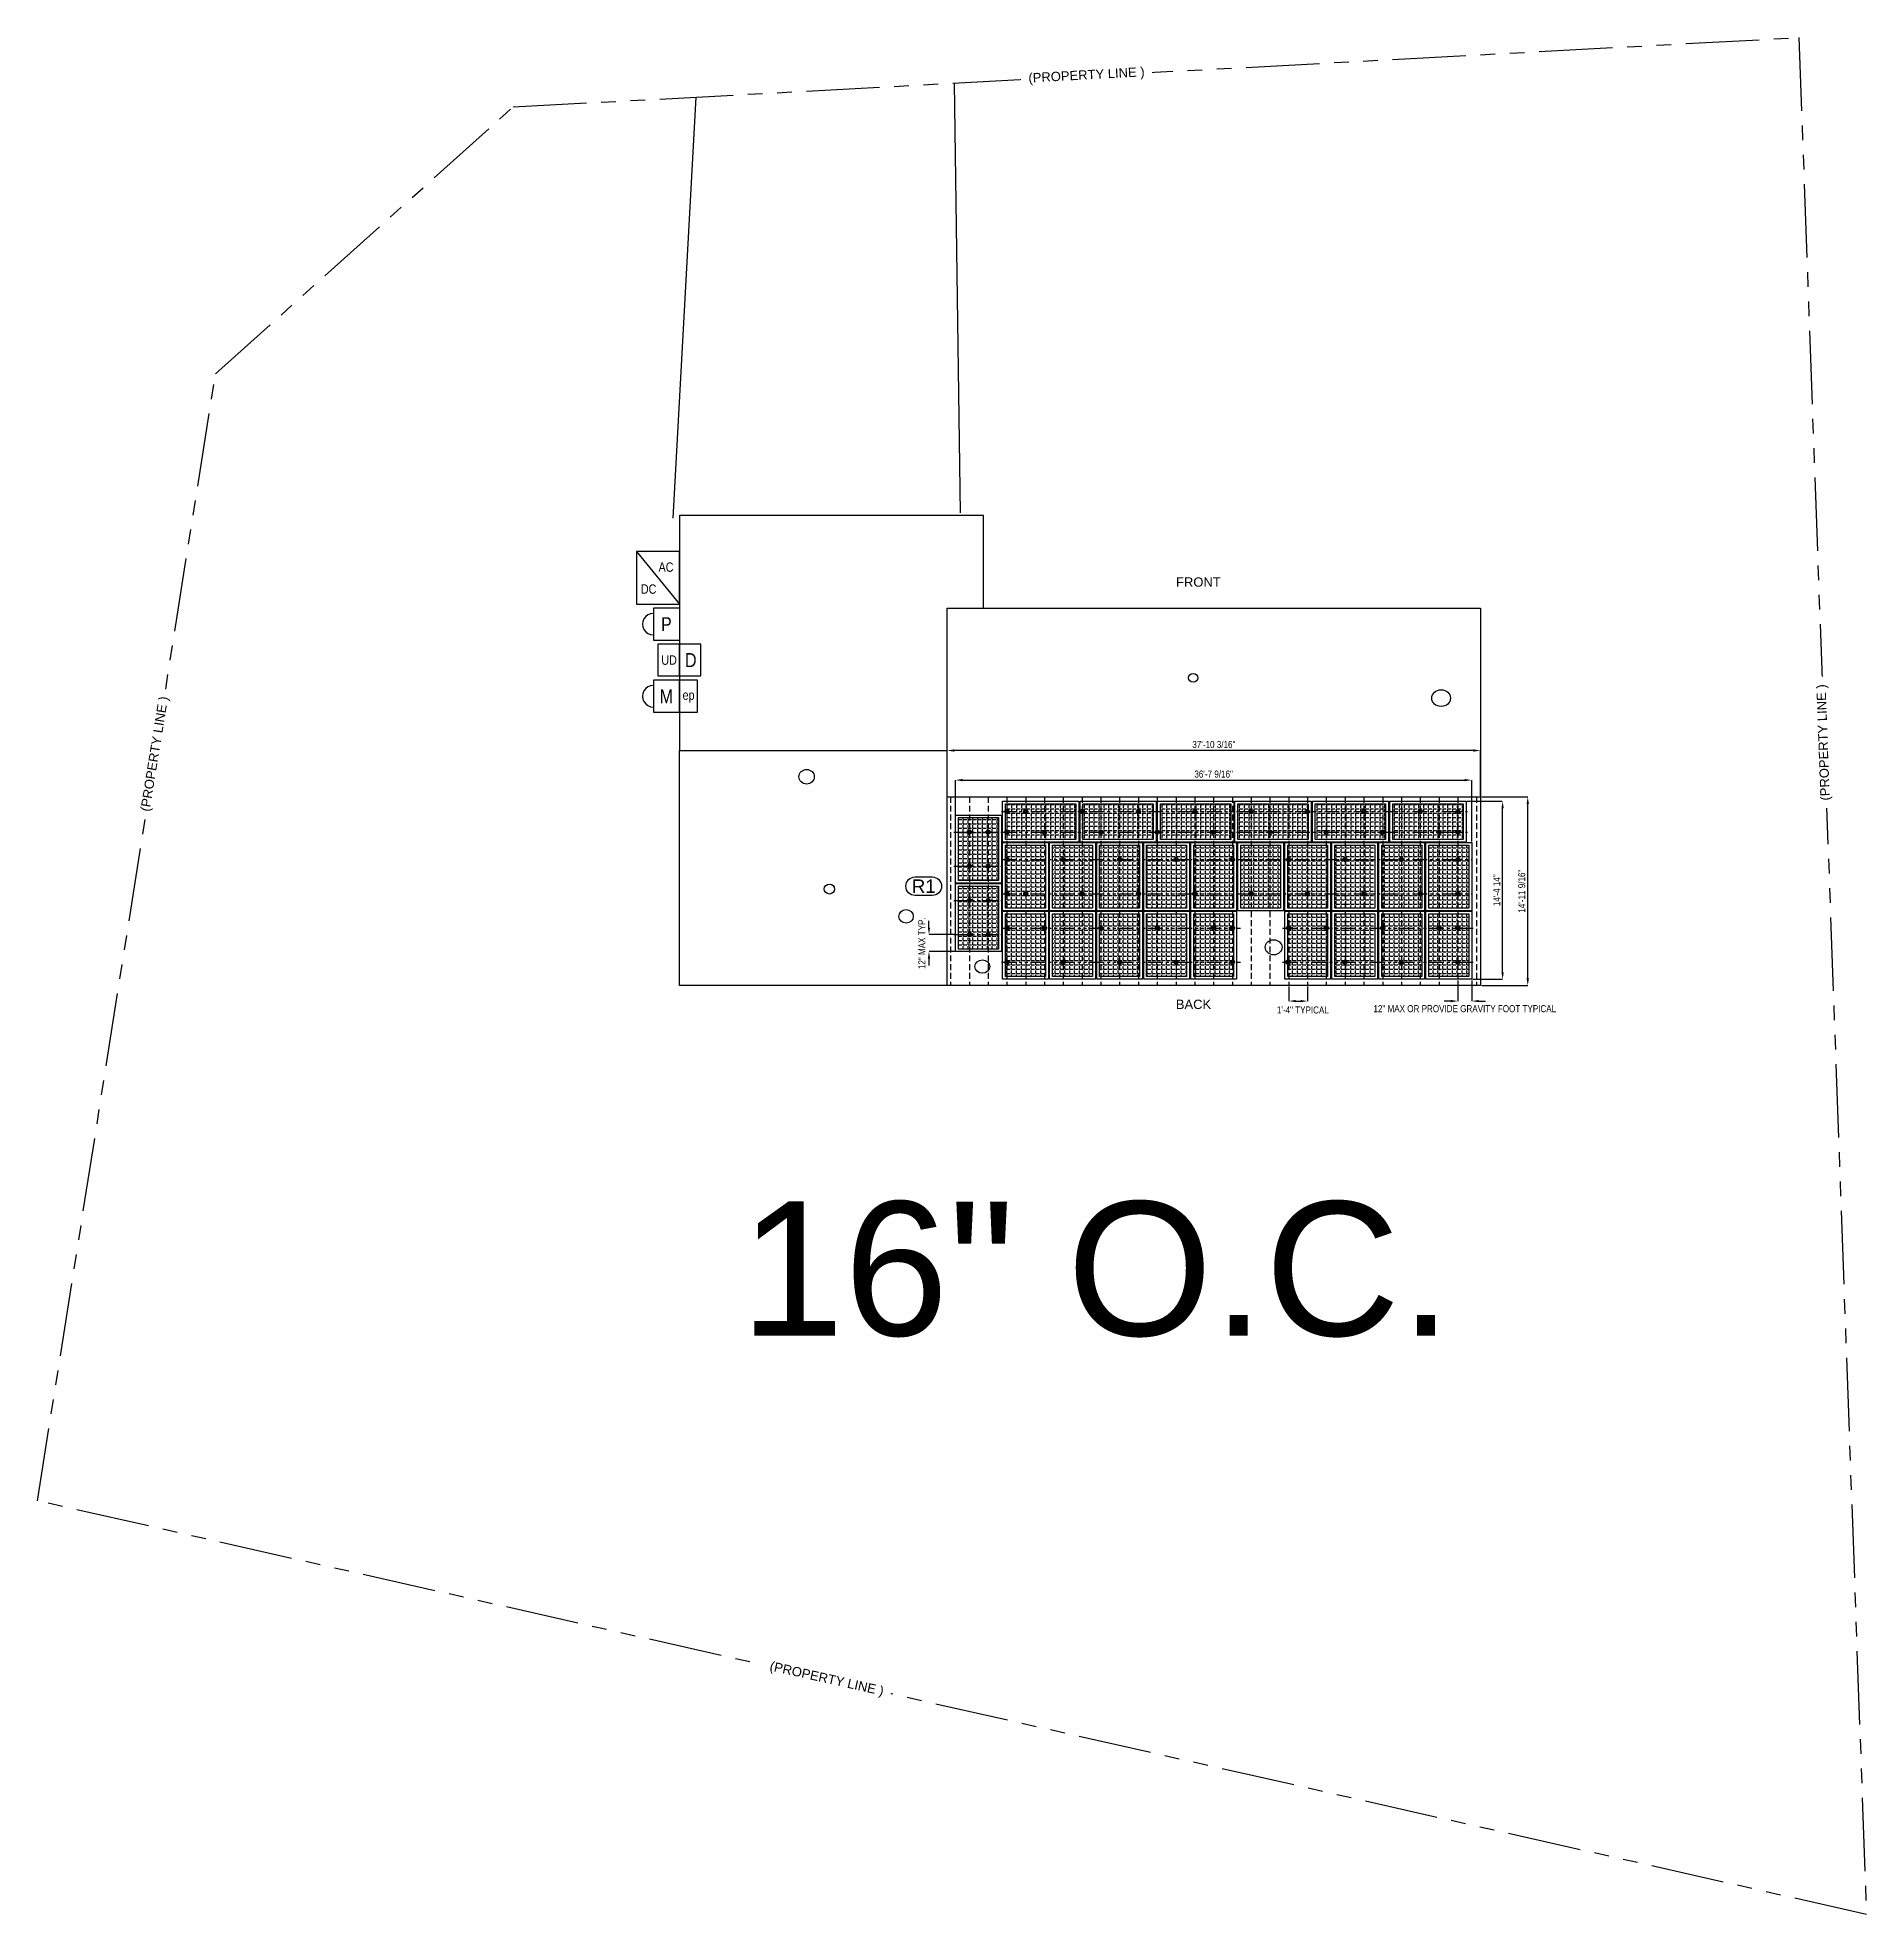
# Model space of a CAD drawing. Header units: feet. Extents: x -3909 to -174, y -1221 to 2380.
# Drawn here: x -3882 to -2325, y -1221 to 378 of the extents above; entities that cross this region are included whole.
import ezdxf
from ezdxf.enums import TextEntityAlignment as Align

# ---------------------------------------------------------------- set-up
doc = ezdxf.new("R2010")
doc.units = ezdxf.units.FT
doc.header["$MEASUREMENT"] = 0
doc.linetypes.add('DASHED', pattern=[0.75, 0.5, -0.25])
doc.linetypes.add('PHANTOM', pattern=[2.5, 1.25, -0.25, 0.25, -0.25, 0.25, -0.25])
for name, color, linetype in [('EQUIPMENT', 7, 'Continuous'), ('MODULE FRAME', 9, 'Continuous'), ('PROPERTY LINE', 7, 'Continuous'), ('ROOF OBJECTS', 6, 'Continuous'), ('STRUCTURAL', 4, 'DASHED'), ('Z - ROOF', 3, 'Continuous'), ('Z - TITLEBLOCK TXT', 7, 'Continuous')]:
    doc.layers.add(name, color=color, linetype=linetype)
doc.layers.add('LOCKED (NO PRINT)', color=7, linetype='Continuous', plot=False)
doc.styles.add('1QUATER', font='technic_.ttf', dxfattribs={"height": 6})
doc.styles.add('PAPER SPACE TXT', font='technic_.ttf', dxfattribs={"height": 0.125})
doc.styles.add('TITLE BBLOCK TEXT', font='ARIALUNI.TTF')
doc.dimstyles.new('1QUATER', dxfattribs={"dimscale": 0, "dimtxt": 6, "dimasz": 6, "dimexe": 0, "dimexo": 1, "dimgap": 2, "dimtad": 1, "dimdec": 4, "dimzin": 3, "dimdsep": 46, "dimlunit": 4, "dimtxsty": '1QUATER', "dimcen": 6, "dimclrd": 1, "dimclre": 1, "dimclrt": 7, "dimadec": 0, "dimazin": 0, "dimtfac": 1, "dimtdec": 4, "dimtofl": 0, "dimtmove": 2, "dimatfit": 3, "dimfxl": 1, "dimfrac": 2, "dimtolj": 1, "dimtzin": 0, "dimarcsym": 1})

msp = doc.modelspace()

# ---------------------------------------------------------------- texts
at = {"layer": 'LOCKED (NO PRINT)', "color": 7, "style": 'TITLE BBLOCK TEXT'}
msp.add_text('16" O.C.', height=114.235434, rotation=359.98856394, dxfattribs=at).set_placement((-3283.8988, -727.87842))
at = {"layer": 'Z - TITLEBLOCK TXT', "color": 7, "style": 'TITLE BBLOCK TEXT'}
for s, p in [('FRONT', (-2912.51836, -90.09541, -35.36667)), ('BACK', (-2912.69693, -449.71799, -35.36667))]:
    msp.add_text(s, height=7.925185, rotation=359.98856394, dxfattribs=at).set_placement(p)

# ---------------------------------------------------------------- blocks, each defined once
blk = doc.blocks.new('A$C035F63DD')
at = {"color": 3}
blk.add_lwpolyline([(-0.08, 0.003, -1), (-0.08, 0.136), (0.043, 0.136, -1), (0.043, 0.003)], format="xyb", close=True, dxfattribs=at)
at = {"layer": 'Z - TITLEBLOCK TXT', "color": 7, "style": 'TITLE BBLOCK TEXT'}
blk.add_text('R1', height=0.096, rotation=359.9886, dxfattribs=at).set_placement((-0.018, 0.07), align=Align.MIDDLE_CENTER)
blk = doc.blocks.new('*U88')
at = {"color": 1}
blk.add_line((-36.6, 136.9), (0, 92), dxfattribs=at)
at = {"color": 1, "linetype": 'Continuous'}
for p, q in [((0, 88.6), (-22.2, 88.6)), ((-22.2, 88.6), (-22.2, 61.4)), ((0, 88.6), (0, 61.4)), ((-22.2, 61.4), (0, 61.4)), ((0, 58.1), (-18.3, 58.1)), ((-18.3, 58.1), (-18.3, 30.9)), ((0, 30.9), (0, 58.1)), ((18.3, 58.1), (0, 58.1)), ((0, 30.9), (0, 58.1)), ((18.3, 30.9), (18.3, 58.1)), ((0, 27.2), (-22.2, 27.2)), ((-22.2, 27.2), (-22.2, 0)), ((-18.3, 30.9), (0, 30.9)), ((0, 30.9), (18.3, 30.9)), ((15.5, 27.2), (0, 27.2)), ((0, 27.2), (0, 0)), ((0, 0), (0, 27.2)), ((15.5, 0), (15.5, 27.2)), ((-22.2, 0), (0, 0)), ((0, 0), (15.5, 0))]:
    blk.add_line(p, q, dxfattribs=at)
at = {"color": 1, "linetype": 'Continuous', "flags": 128}
blk.add_lwpolyline([(-36.6, 136.9), (-36.6, 92), (0, 92), (0, 136.9)], close=True, dxfattribs=at)
at = {"color": 1, "linetype": 'Continuous'}
for centre in [(-22.2, 75), (-22.2, 13.6)]:
    blk.add_arc(centre, 9.18, 90.004, 270.004, dxfattribs=at)
at = {"color": 1, "style": 'PAPER SPACE TXT'}
for s, height, p in [('AC', 7.99, (-11.4, 123.6)), ('DC', 7.99, (-26.2, 104.9)), ('P', 11.9, (-11.1, 75)), ('UD', 7.99, (-8.8, 44.4)), ('D', 11.9, (9.7, 44.4)), ('M', 11.9, (-11.1, 13.6))]:
    blk.add_text(s, height=height, dxfattribs=at).set_placement(p, align=Align.MIDDLE_CENTER)
blk.add_text('ep', height=7.99, rotation=359.9986, dxfattribs=at).set_placement((7.8, 14.6), align=Align.MIDDLE_CENTER)
blk = doc.blocks.new('*D131')
at = {"layer": 'Defpoints', "color": 0, "transparency": 16777216}
for p in [(-2653.2, -269.1, 53.8), (-2613, -269.1), (-2653.2, -429.7, -26.5)]:
    blk.add_point(p, dxfattribs=at)
at = {"layer": 'STRUCTURAL', "color": 1, "lineweight": -2, "transparency": 16777216}
for p, q in [((-2652.2, -269.1), (-2613, -269.1)), ((-2613, -423.7), (-2613, -275.1)), ((-2652.2, -429.7), (-2613, -429.7))]:
    blk.add_line(p, q, dxfattribs=at)
at = {"layer": 'STRUCTURAL', "color": 1, "transparency": 16777216}
for points in [[(-2614, -275.1), (-2612, -275.1), (-2613, -269.1)], [(-2614, -423.7), (-2612, -423.7), (-2613, -429.7)]]:
    blk.add_solid(points, dxfattribs=at)
at = {"layer": 'STRUCTURAL', "color": 7, "transparency": 16777216, "insert": (-2618.1, -349.4), "char_height": 6, "attachment_point": 5, "rotation": 90, "style": '1QUATER'}
blk.add_mtext('\\A1;14\'-11 9/16"', dxfattribs=at)
blk = doc.blocks.new('*D116')
at = {"layer": 'Defpoints', "color": 0, "transparency": 16777216}
for p in [(-2665.5, -272.8, 45.5), (-2634.4, -272.8), (-2660.7, -424.4, -30.3)]:
    blk.add_point(p, dxfattribs=at)
at = {"layer": 'STRUCTURAL', "color": 1, "lineweight": -2, "transparency": 16777216}
for p, q in [((-2664.5, -272.8), (-2634.4, -272.8)), ((-2634.4, -418.4), (-2634.4, -278.8)), ((-2659.7, -424.4), (-2634.4, -424.4))]:
    blk.add_line(p, q, dxfattribs=at)
at = {"layer": 'STRUCTURAL', "color": 1, "transparency": 16777216}
for points in [[(-2635.4, -278.8), (-2633.4, -278.8), (-2634.4, -272.8)], [(-2635.4, -418.4), (-2633.4, -418.4), (-2634.4, -424.4)]]:
    blk.add_solid(points, dxfattribs=at)
at = {"layer": 'STRUCTURAL', "color": 7, "transparency": 16777216, "insert": (-2639.4, -348.6), "char_height": 6, "attachment_point": 5, "rotation": 90, "style": '1QUATER'}
blk.add_mtext('\\A1;14\'-4 14"', dxfattribs=at)
blk = doc.blocks.new('*D117')
at = {"layer": 'Defpoints', "color": 0, "transparency": 16777216}
for p in [(-3107.4, -229.6), (-3107.4, -269.1, 53.8), (-2653.2, -269.1, 53.8)]:
    blk.add_point(p, dxfattribs=at)
at = {"layer": 'STRUCTURAL', "color": 1, "lineweight": -2, "transparency": 16777216}
for p, q in [((-3107.4, -268.1), (-3107.4, -229.6)), ((-2659.2, -229.6), (-3101.4, -229.6)), ((-2653.2, -268.1), (-2653.2, -229.6))]:
    blk.add_line(p, q, dxfattribs=at)
at = {"layer": 'STRUCTURAL', "color": 1, "transparency": 16777216}
for points in [[(-3101.4, -228.6), (-3101.4, -230.6), (-3107.4, -229.6)], [(-2659.2, -228.6), (-2659.2, -230.6), (-2653.2, -229.6)]]:
    blk.add_solid(points, dxfattribs=at)
at = {"layer": 'STRUCTURAL', "color": 7, "transparency": 16777216, "insert": (-2880.3, -224.5), "char_height": 6, "attachment_point": 5, "style": '1QUATER'}
blk.add_mtext('\\A1;37\'-10 3/16"', dxfattribs=at)
blk = doc.blocks.new('*D118')
at = {"layer": 'Defpoints', "color": 0, "transparency": 16777216}
for p in [(-2660.7, -254.8), (-3100.3, -287.1, 38.4), (-2660.7, -308, 27.9)]:
    blk.add_point(p, dxfattribs=at)
at = {"layer": 'STRUCTURAL', "color": 1, "lineweight": -2, "transparency": 16777216}
for p, q in [((-3100.3, -286.1), (-3100.3, -254.8)), ((-3094.3, -254.8), (-2666.7, -254.8)), ((-2660.7, -307), (-2660.7, -254.8))]:
    blk.add_line(p, q, dxfattribs=at)
at = {"layer": 'STRUCTURAL', "color": 1, "transparency": 16777216}
for points in [[(-3094.3, -253.8), (-3094.3, -255.8), (-3100.3, -254.8)], [(-2666.7, -253.8), (-2666.7, -255.8), (-2660.7, -254.8)]]:
    blk.add_solid(points, dxfattribs=at)
at = {"layer": 'STRUCTURAL', "color": 7, "transparency": 16777216, "insert": (-2880.5, -249.7), "char_height": 6, "attachment_point": 5, "style": '1QUATER'}
blk.add_mtext('\\A1;36\'-7 9/16"', dxfattribs=at)
blk = doc.blocks.new('*D119')
at = {"layer": 'Defpoints', "color": 0, "transparency": 16777216}
for p in [(-2816.5, -429.7, -26.5), (-2800.5, -429.7, -26.5), (-2800.5, -443)]:
    blk.add_point(p, dxfattribs=at)
at = {"layer": 'STRUCTURAL', "color": 1, "lineweight": -2, "transparency": 16777216}
for p, q in [((-2816.5, -430.7), (-2816.5, -443)), ((-2800.5, -430.7), (-2800.5, -443)), ((-2810.5, -443), (-2806.5, -443))]:
    blk.add_line(p, q, dxfattribs=at)
at = {"layer": 'STRUCTURAL', "color": 1, "transparency": 16777216}
for points in [[(-2810.5, -442), (-2810.5, -444), (-2816.5, -443)], [(-2806.5, -442), (-2806.5, -444), (-2800.5, -443)]]:
    blk.add_solid(points, dxfattribs=at)
at = {"layer": 'STRUCTURAL', "color": 7, "transparency": 16777216, "insert": (-2804.5, -450.6), "char_height": 6, "attachment_point": 5, "style": '1QUATER'}
blk.add_mtext('\\A1;1\'-4" TYPICAL', dxfattribs=at)
blk = doc.blocks.new('*D120')
at = {"layer": 'Defpoints', "color": 0, "transparency": 16777216}
for p in [(-3100.3, -386.4, -26.2), (-3122.9, -400.9), (-3100.3, -400.9, -5.7)]:
    blk.add_point(p, dxfattribs=at)
at = {"layer": 'STRUCTURAL', "color": 1, "lineweight": -2, "transparency": 16777216}
for p, q in [((-3122.9, -380.4), (-3122.9, -374.4)), ((-3101.3, -386.4), (-3122.9, -386.4)), ((-3101.3, -400.9), (-3122.9, -400.9)), ((-3122.9, -406.9), (-3122.9, -412.9))]:
    blk.add_line(p, q, dxfattribs=at)
at = {"layer": 'STRUCTURAL', "color": 1, "transparency": 16777216}
for points in [[(-3123.9, -380.4), (-3121.9, -380.4), (-3122.9, -386.4)], [(-3123.9, -406.9), (-3121.9, -406.9), (-3122.9, -400.9)]]:
    blk.add_solid(points, dxfattribs=at)
at = {"layer": 'STRUCTURAL', "color": 7, "transparency": 16777216, "insert": (-3129, -393.7), "char_height": 6, "attachment_point": 5, "rotation": 90, "style": '1QUATER'}
blk.add_mtext('\\A1;12" MAX TYP.', dxfattribs=at)
blk = doc.blocks.new('*D121')
at = {"layer": 'Defpoints', "color": 0, "transparency": 16777216}
for p in [(-2672.5, -424.4), (-2660.7, -424.4), (-2672.5, -443)]:
    blk.add_point(p, dxfattribs=at)
at = {"layer": 'STRUCTURAL', "color": 1, "lineweight": -2, "transparency": 16777216}
for p, q in [((-2672.5, -425.4), (-2672.5, -443)), ((-2660.7, -425.4), (-2660.7, -443)), ((-2678.5, -443), (-2684.5, -443)), ((-2654.7, -443), (-2648.7, -443))]:
    blk.add_line(p, q, dxfattribs=at)
at = {"layer": 'STRUCTURAL', "color": 1, "transparency": 16777216}
for points in [[(-2678.5, -442), (-2678.5, -444), (-2672.5, -443)], [(-2654.7, -442), (-2654.7, -444), (-2660.7, -443)]]:
    blk.add_solid(points, dxfattribs=at)
at = {"layer": 'STRUCTURAL', "color": 10, "transparency": 16777216, "insert": (-2666.6, -449.5), "char_height": 6, "attachment_point": 5, "style": '1QUATER'}
blk.add_mtext('\\A1;12" MAX OR PROVIDE GRAVITY FOOT TYPICAL', dxfattribs=at)
blk = doc.blocks.new('A$C6EF85B4C')
h = blk.add_hatch()
h.set_pattern_fill('ANGLE', color=9, scale=15)
h.set_pattern_definition([(0, (0, 0), (0, 4.125), [3, -1.125]), (90, (0, 0), (-4.125, 3e-16), [3, -1.125])])
h.paths.add_polyline_path([(-19.2, 21.6), (-19.2, -38.3), (14.8, -38.3), (14.8, 21.6)])
at = {"layer": 'MODULE FRAME', "color": 7, "linetype": 'Continuous', "flags": 128}
blk.add_lwpolyline([(17.3, -40.8), (-21.7, -40.8), (-21.7, 24.1), (17.3, 24.1)], close=True, dxfattribs=at)
at = {"layer": 'MODULE FRAME', "color": 8, "linetype": 'Continuous', "flags": 128}
blk.add_lwpolyline([(14.8, -38.3), (-19.2, -38.3), (-19.2, 21.6), (14.8, 21.6)], close=True, dxfattribs=at)
at = {"layer": 'STRUCTURAL', "color": 4}
blk.add_lwpolyline([(-21.7, 24.1), (17.3, 24.1), (17.3, -40.8), (-21.7, -40.8)], close=True, dxfattribs=at)
blk = doc.blocks.new('foot2')
h = blk.add_hatch(color=3)
h.dxf.hatch_style = 1
h.paths.add_polyline_path([(1.7, 0, 1), (-1.7, 0, 1)])
at = {"color": 3}
blk.add_circle((0, 0), 1.73, dxfattribs=at)

# ---------------------------------------------------------------- dimensions: what is measured, and where the dimension line sits
at = {"layer": 'STRUCTURAL'}
for base, p1, p2, picture, middle in [((-3107.42969, -229.60448), (-2653.22669, -269.07808, 53.79822), (-3107.42969, -269.07808, 53.79822), '*D117', (-2880.32819, -224.46851)), ((-2660.71864, -254.83093), (-3100.26864, -287.08585, 38.36976), (-2660.71864, -307.98332, 27.92102), '*D118', (-2880.49364, -249.67742))]:
    dim = msp.add_linear_dim(base=base, p1=p1, p2=p2, dimstyle='1QUATER', override={"dimscale": 1}, dxfattribs=at)
    dim.commit()
    dim.dimension.update_dxf_attribs({"geometry": picture, "text_midpoint": middle})
for base, p1, p2, text, picture, middle in [((-2613.0296, -269.07808), (-2653.22669, -429.69128, -26.50838), (-2653.22669, -269.07808, 53.79822), '14\'-11 9/16"', '*D131', (-2618.09977, -349.38468)), ((-2634.38252, -272.83233), (-2660.71864, -424.39302, -30.28383), (-2665.51864, -272.83233, 45.49651), '14\'-4 14"', '*D116', (-2639.42638, -348.61268)), ((-3122.9365, -400.91431), (-3100.26864, -386.39104, -26.15697), (-3100.26864, -400.91431, -5.656), '12" MAX TYP.', '*D120', (-3129.04615, -393.65267))]:
    dim = msp.add_linear_dim(base=base, p1=p1, p2=p2, angle=90, text=text, dimstyle='1QUATER', override={"dimscale": 1}, dxfattribs=at)
    dim.commit()
    dim.dimension.update_dxf_attribs({"geometry": picture, "text_midpoint": middle})
for base, p1, p2, text, override, picture, middle in [((-2672.51286, -443.02832, -30.28383), (-2660.71864, -424.39302, -30.28383), (-2672.51286, -424.39302, -30.28383), '12" MAX OR PROVIDE GRAVITY FOOT TYPICAL', {"dimscale": 1, "dimclrt": 10}, '*D121', (-2666.61575, -449.48758, -30.28383)), ((-2800.5233, -443.02832, 80.3066), (-2816.5233, -429.69128, 53.79822), (-2800.5233, -429.69128, 53.79822), '1\'-4" TYPICAL', {"dimscale": 1}, '*D119', (-2804.5233, -450.57422, 80.3066))]:
    dim = msp.add_linear_dim(base=base, p1=p1, p2=p2, text=text, dimstyle='1QUATER', override=override, dxfattribs=at)
    dim.commit()
    dim.dimension.update_dxf_attribs({"geometry": picture, "text_midpoint": middle, "dimtype": 160})

# ---------------------------------------------------------------- linework, layer by layer
at = {"layer": 'PROPERTY LINE', "color": 7, "linetype": 'PHANTOM', "ltscale": 50, "extrusion": (0.05005, -0.104078, 0.993309)}
for p, q in [((-3476.95889, 318.498, -47.28189), (-2382.0462, 377.59356, -96.25896)), ((-2382.0462, 377.59356, -96.25896), (-2324.55555, -1220.86026, -266.64063)), ((-3730.52663, 91.19726, -58.32186), (-3476.95889, 318.498, -47.28189)), ((-3882.02733, -868.67294, -151.26278), (-3730.52663, 91.19726, -58.32186)), ((-2324.55555, -1220.86026, -266.64063), (-3882.02733, -868.67294, -151.26278))]:
    msp.add_line(p, q, dxfattribs=at)
at = {"layer": 'PROPERTY LINE', "color": 7, "extrusion": (0.05005, -0.104078, 0.993309)}
for p, q in [((-3101.37397, 338.76939, -64.08236), (-3096.33228, -27.14385, -102.67653)), ((-3321.53042, 326.88691, -54.23444), (-3340.91153, -31.76252, -90.83693))]:
    msp.add_line(p, q, dxfattribs=at)
at = {"layer": 'ROOF OBJECTS', "color": 6, "extrusion": (0, 0.447214, 0.894427)}
for centre, radius in [((2897.92412, 151.44293, -72.21679), 4.05309), ((2686.76231, 170.6753, -72.21679), 7.97043)]:
    msp.add_circle(centre, radius, dxfattribs=at)
at = {"layer": 'ROOF OBJECTS', "color": 6, "extrusion": (0, -0.316228, 0.948683)}
for centre, radius in [((-3227.08296, -262.25382, 9.88768), 6.5345), ((-3207.67199, -363.09847, 9.88768), 4.44658), ((-3142.35329, -387.60286, 9.88768), 6.1261)]:
    msp.add_circle(centre, radius, dxfattribs=at)
at = {"layer": 'ROOF OBJECTS', "color": 6, "extrusion": (0, -0.447214, 0.894427)}
for centre, radius in [((-2829.37872, -359.83603, 168.45397), 7.17902), ((-3077.45376, -378.18242, 168.45397), 6.38135)]:
    msp.add_circle(centre, radius, dxfattribs=at)
at = {"layer": 'STRUCTURAL', "color": 1, "linetype": 'DASHED', "ltscale": 10}
for p, q in [((-3104.5233, -269.07808, 53.79822), (-3104.5233, -429.69128, 53.79822)), ((-3088.5233, -269.07808, 53.79822), (-3088.5233, -429.69128, 53.79822)), ((-3072.5233, -269.07808, 53.79822), (-3072.5233, -429.69128, 53.79822)), ((-3056.5233, -269.07808, 53.79822), (-3056.5233, -429.69128, 53.79822)), ((-3040.5233, -269.07808, 53.79822), (-3040.5233, -429.69128, 53.79822)), ((-3024.5233, -269.07808, 53.79822), (-3024.5233, -429.69128, 53.79822)), ((-3008.5233, -269.07808, 53.79822), (-3008.5233, -429.69128, 53.79822)), ((-2992.5233, -269.07808, 53.79822), (-2992.5233, -429.69128, 53.79822)), ((-2976.5233, -269.07808, 53.79822), (-2976.5233, -429.69128, 53.79822)), ((-2960.5233, -269.07808, 53.79822), (-2960.5233, -429.69128, 53.79822)), ((-2944.5233, -269.07808, 53.79822), (-2944.5233, -429.69128, 53.79822)), ((-2928.5233, -269.07808, 53.79822), (-2928.5233, -429.69128, 53.79822)), ((-2912.5233, -269.07808, 53.79822), (-2912.5233, -429.69128, 53.79822)), ((-2896.5233, -269.07808, 53.79822), (-2896.5233, -429.69128, 53.79822)), ((-2880.5233, -269.07808, 53.79822), (-2880.5233, -429.69128, 53.79822)), ((-2864.5233, -269.07808, 53.79822), (-2864.5233, -429.69128, 53.79822)), ((-2848.5233, -269.07808, 53.79822), (-2848.5233, -429.69128, 53.79822)), ((-2832.5233, -269.07808, 53.79822), (-2832.5233, -429.69128, 53.79822)), ((-2816.5233, -269.07808, 53.79822), (-2816.5233, -429.69128, 53.79822)), ((-2800.5233, -269.07808, 53.79822), (-2800.5233, -429.69128, 53.79822)), ((-2784.5233, -269.07808, 53.79822), (-2784.5233, -429.69128, 53.79822)), ((-2768.5233, -269.07808, 53.79822), (-2768.5233, -429.69128, 53.79822)), ((-2752.5233, -269.07808, 53.79822), (-2752.5233, -429.69128, 53.79822)), ((-2736.5233, -269.07808, 53.79822), (-2736.5233, -429.69128, 53.79822)), ((-2720.5233, -269.07808, 53.79822), (-2720.5233, -429.69128, 53.79822)), ((-2704.5233, -269.07808, 53.79822), (-2704.5233, -429.69128, 53.79822)), ((-2688.5233, -269.07808, 53.79822), (-2688.5233, -429.69128, 53.79822)), ((-2672.5233, -269.07808, 53.79822), (-2672.5233, -429.69128, 53.79822)), ((-2656.5233, -269.07808, 53.79822), (-2656.5233, -429.69128, 53.79822))]:
    msp.add_line(p, q, dxfattribs=at)
at = {"layer": 'STRUCTURAL', "color": 7, "linetype": 'PHANTOM', "ltscale": 10}
for p, q in [((-3061.07883, -281.62887), (-2664.2913, -281.62887)), ((-3101.63478, -299.02787, -0.81103), (-3060.58478, -299.02787, -0.81103)), ((-3061.07883, -299.02787, -0.81103), (-2664.2913, -299.02787, -0.81103)), ((-3101.63478, -328.07439, 3.00135), (-3060.58478, -328.07439, 3.00135)), ((-3061.21864, -322.50658, 2.32375), (-2659.92435, -322.50658, 2.32375)), ((-3061.21864, -351.5531, 6.13613), (-2659.92435, -351.5531, 6.13613)), ((-3101.63478, -357.34452, -29.96935), (-3060.58478, -357.34452, -29.96935)), ((-3061.21864, -380.82323, 19.26367), (-2857.66617, -380.82323, 19.26367)), ((-2821.83613, -380.82323, -26.83458), (-2659.34105, -380.82323, -26.83458)), ((-3101.63478, -386.39104, -26.15697), (-3060.58478, -386.39104, -26.15697)), ((-3061.21864, -409.86976, 23.07605), (-2857.66617, -409.86976, 23.07605)), ((-2821.83613, -409.86976, -23.0222), (-2659.34105, -409.86976, -23.0222))]:
    msp.add_line(p, q, dxfattribs=at)
at = {"layer": 'Z - ROOF', "color": 3}
for p, q in [((-3335.42871, -29.51767, -132.80789), (-3335.42871, -229.60448, -66.11229)), ((-3076.53189, -29.51767, -132.80789), (-3335.42871, -29.51767, -132.80789)), ((-3076.53189, -108.46488, -106.49216), (-3076.53189, -29.51767, -132.80789)), ((-3107.42969, -269.07808, 53.79822), (-3107.42969, -108.46488, -26.50838)), ((-3107.42969, -108.46488, -26.50838), (-2653.22669, -108.46488, -26.50838)), ((-2653.22669, -108.46488, -26.50838), (-2653.22669, -269.07808, 53.79822)), ((-3335.42871, -229.60448, -66.11229), (-3107.42969, -229.60448, -66.11229)), ((-3335.42871, -429.69128, -132.80789), (-3335.42871, -229.60448, -66.11229)), ((-3107.42969, -429.69128, -26.50838), (-3107.42969, -269.07808, 53.79822)), ((-3107.42969, -269.07808, 53.79822), (-2653.22669, -269.07808, 53.79822)), ((-2653.22669, -269.07808, 53.79822), (-2653.22669, -429.69128, -26.50838)), ((-3091.30394, -429.69128, -132.80789), (-3335.42871, -429.69128, -132.80789)), ((-2653.22669, -429.69128, -26.50838), (-3107.42969, -429.69128, -26.50838))]:
    msp.add_line(p, q, dxfattribs=at)

# ---------------------------------------------------------------- block references
at = {"linetype": 'Continuous', "extrusion": (-6.60626e-15, -0.447214, 0.894427)}
for p in [(-3078.53626, -255.09138, 174.23545), (-3038.48626, -287.10528, 162.70765), (-2998.43626, -287.10528, 162.70765), (-2958.38626, -287.10528, 162.70765), (-2918.33626, -287.10528, 162.70765), (-2878.28626, -287.10528, 162.70765), (-2838.23626, -287.10528, 162.70765), (-2798.18626, -287.10528, 162.70765), (-2758.13626, -287.10528, 162.70765), (-2718.08626, -287.10528, 162.70765), (-2678.03626, -287.10528, 162.70765), (-3078.53626, -320.29138, 174.23545), (-3038.48626, -352.30528, 162.70765), (-2998.43626, -352.30528, 162.70765), (-2958.38626, -352.30528, 162.70765), (-2918.33626, -352.30528, 162.70765), (-2878.28626, -352.30528, 162.70765), (-2798.18626, -352.30528, 162.70765), (-2758.13626, -352.30528, 162.70765), (-2718.08626, -352.30528, 162.70765), (-2678.03626, -352.30528, 162.70765)]:
    msp.add_blockref('A$C6EF85B4C', p, dxfattribs=at)
at = {"linetype": 'Continuous', "extrusion": (-6.60626e-15, -0.447214, 0.894427), "rotation": 269.9999999999991}
for p in [(-3019.39193, -245.41438, 162.70765), (-2953.44193, -245.41438, 162.70765), (-2887.49193, -245.41438, 162.70765), (-2821.54193, -245.41438, 162.70765), (-2755.59193, -245.41438, 162.70765), (-2689.64193, -245.41438, 162.70765)]:
    msp.add_blockref('A$C6EF85B4C', p, dxfattribs=at)
at = {"xscale": 118.7716407580049, "yscale": 118.7716407580049, "zscale": 118.7716407580049}
msp.add_blockref('A$C035F63DD', (-3125.17989, -353.422, -35.36667), dxfattribs=at)
at = {"layer": 'EQUIPMENT', "color": 3}
msp.add_blockref('*U88', (-3335.42871, -196.99846, -76.98096), dxfattribs=at)
at = {"layer": 'STRUCTURAL', "color": 3}
for p in [(-3056.44951, -281.62887), (-3040.5233, -281.62887), (-2992.5233, -281.62887, 53.79822), (-2944.5233, -281.62887), (-2896.5233, -281.62887, 53.79822), (-2848.5233, -281.62887), (-2800.63109, -281.62887), (-2752.5233, -281.62887, 53.79822), (-2704.5233, -281.62887, 53.79822), (-2672.5233, -281.62887, 53.79822), (-3088.5233, -299.02787, 53.79822), (-3072.5233, -299.02787, 53.79822), (-3056.5233, -299.02787, 53.79822), (-3024.5233, -299.1147, 52.98719), (-2976.5233, -299.1147, 106.78541), (-2928.5233, -299.1147, 52.98719), (-2880.5233, -299.1147, 106.78541), (-2832.5233, -299.1147, 52.98719), (-2784.63109, -299.1147, 52.98719), (-2736.5233, -299.1147, 106.78541), (-2688.5233, -299.1147, 106.78541), (-2672.5233, -299.02787, 52.98719), (-3088.5233, -328.07439, 53.79822), (-3072.5233, -328.07439, 53.79822), (-3056.5233, -322.50658, 53.79822), (-3008.5233, -322.50658, 53.79822), (-2960.5233, -322.50658, 53.79822), (-2912.5233, -322.50658, 53.79822), (-2864.5233, -322.50658, 53.79822), (-2816.5233, -322.50658, 53.79822), (-2768.5233, -322.50658, 53.79822), (-2720.5233, -322.50658, 53.79822), (-2672.5233, -322.50658, 53.79822), (-3056.5233, -351.5531, 53.79822), (-3040.5233, -351.5531, 53.79822), (-2992.5233, -351.5531, 53.79822), (-2944.5233, -351.5531, 53.79822), (-2896.5233, -351.5531, 53.79822), (-2848.5233, -351.5531, 53.79822), (-2800.5233, -351.5531, 53.79822), (-2752.5233, -351.5531, 53.79822), (-2704.5233, -351.5531, 53.79822), (-2672.5233, -351.5531, 53.79822), (-3088.5233, -357.34452, -29.96935), (-3072.5233, -357.34452, -29.96935), (-3056.5233, -380.82323, 53.79822), (-3024.5233, -380.82323, 53.79822), (-2976.5233, -380.82323, 53.79822), (-2928.5233, -380.82323, 53.79822), (-2880.5233, -380.82323, 53.79822), (-2864.5233, -380.82323, 53.79822), (-2816.5233, -380.82323, 53.79822), (-2784.5233, -380.82323, 53.79822), (-2736.5233, -380.82323, 53.79822), (-2688.5233, -380.82323, 53.79822), (-2672.5233, -380.82323, 53.79822), (-3088.5233, -386.39104, -26.15697), (-3072.5233, -386.39104, -26.15697), (-3056.5233, -409.86976, 53.79822), (-3056.5233, -409.86976, 53.79822), (-3008.5233, -409.86976, 53.79822), (-2960.5233, -409.86976, 53.79822), (-2912.5233, -409.86976, 53.79822), (-2864.5233, -409.86976, 53.79822), (-2817.40194, -409.86976, -23.0222), (-2816.81379, -409.86976, 53.79822), (-2768.81379, -409.86976, 53.79822), (-2720.81379, -409.86976, 53.79822), (-2672.5233, -409.86976, 53.79822)]:
    msp.add_blockref('foot2', p, dxfattribs=at)

msp.set_redraw_order([(e.dxf.handle, doc.entitydb.next_handle()) for e in msp.query("TEXT MTEXT ATTDEF DIMENSION ARC_DIMENSION")])  # texts and dimensions are drawn at this point

# ---------------------------------------------------------------- next in the draw order: texts
at = {"layer": 'PROPERTY LINE', "color": 7, "char_height": 7.9251852, "width": 103.9415351, "attachment_point": 1, "style": 'TITLE BBLOCK TEXT', "bg_fill": 3, "box_fill_scale": 1.5, "bg_fill_color": 256, "bg_fill_transparency": 0}
for insert, rotation in [((-3040.92965, 346.99976, 200.4624), 3.1226622), ((-2363.62926, -274.8628, 200.4624), 92.04226191), ((-3794.92298, -283.15617, 208.9517), 80.76394156), ((-3259.75026, -1004.6055), 347.39938407)]:
    msp.add_mtext('\\pi2.5005;(PROPERTY LINE )', dxfattribs=dict(at, insert=insert, rotation=rotation))

doc.saveas('drawing.dxf')
